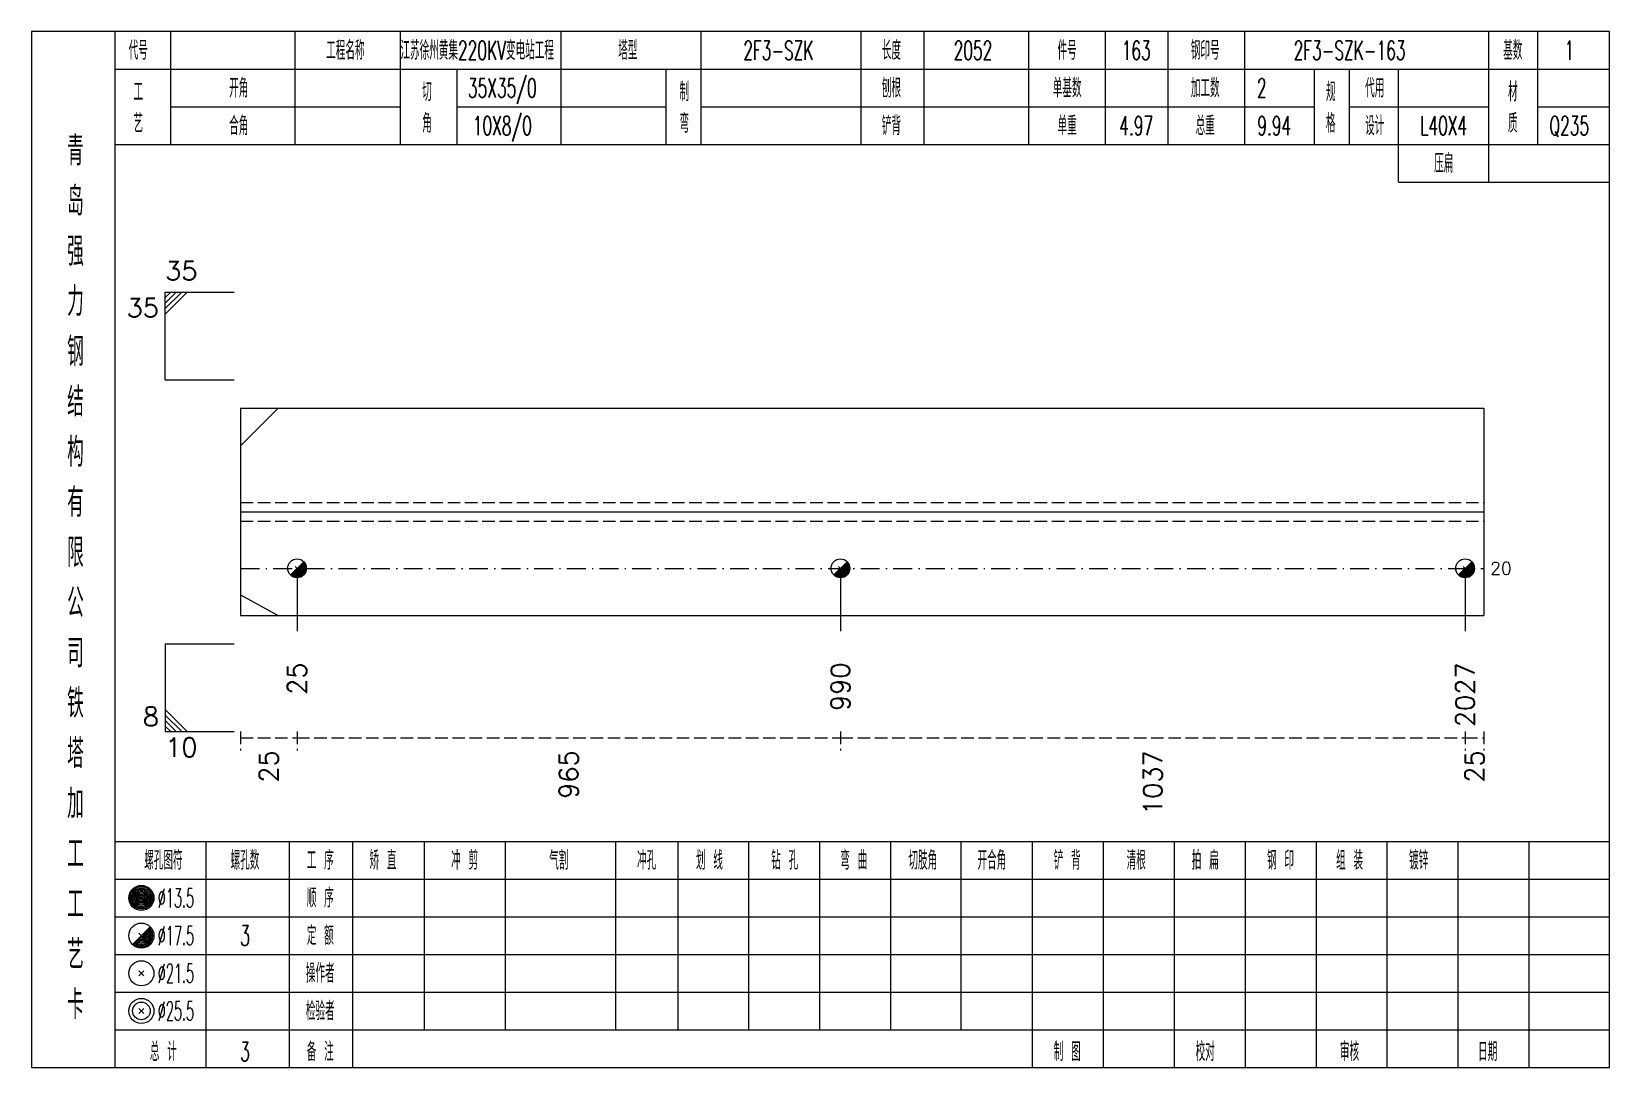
# Model space of a CAD drawing. Extents: x 0 to 4623, y -1159 to 4890.
# Drawn here: x 622.8 to 874.2, y 4050 to 4215 of the extents above; entities that cross this region are included whole.
import ezdxf
from ezdxf.enums import TextEntityAlignment as Align

# ---------------------------------------------------------------- set-up
doc = ezdxf.new("R2010")
doc.units = 0
doc.header["$MEASUREMENT"] = 0
doc.linetypes.add('一点画线', pattern=[5.2, 3, -1, 0.2, -1])
doc.linetypes.add('虚线', pattern=[2.75, 2, -0.75])
doc.layers.get('0').update_dxf_attribs({"linetype": 'CONTINUOUS', "lineweight": 25})
for name, color, linetype, lineweight in [('1', 7, 'CONTINUOUS', 25), ('4', 7, 'CONTINUOUS', 25), ('5', 7, 'CONTINUOUS', 25)]:
    doc.layers.add(name, color=color, linetype=linetype, lineweight=lineweight)
doc.styles.get("Standard").update_dxf_attribs({"font": 'simplex.shx', "width": 0.7, "height": 3, "bigfont": 'gbhzfs.shx'})

msp = doc.modelspace()

# ---------------------------------------------------------------- texts
at = {"color": 7, "linetype": 'Continuous', "lineweight": 13}
msp.add_text('35', height=3, dxfattribs=at).set_placement((644.1, 4174.5), align=Align.BOTTOM_LEFT)
msp.add_text('35', height=3, dxfattribs=at).set_placement((643.1, 4172.5), align=Align.TOP_RIGHT)
msp.add_text('20', height=2, dxfattribs=at).set_placement((855.2, 4129.5), align=Align.MIDDLE_LEFT)
msp.add_text('8', height=3, dxfattribs=at).set_placement((643.1, 4103.5), align=Align.BOTTOM_RIGHT)
msp.add_text('10', height=3, dxfattribs=at).set_placement((644.1, 4102.5), align=Align.TOP_LEFT)
at = {"color": 8, "linetype": 'Continuous', "lineweight": 9}
for s, p in [('25', (660.6, 4100.5)), ('965', (708.387, 4100.5)), ('1037', (801.437, 4100.5)), ('25', (852.7, 4100.5))]:
    msp.add_text(s, height=3, rotation=90, dxfattribs=at).set_placement(p, align=Align.MIDDLE_RIGHT)
at = {"layer": '1', "color": 7, "linetype": 'Continuous', "lineweight": 13}
for s, p in [('25', (665.1, 4114.5)), ('990', (751.675, 4114.5)), ('2027', (851.2, 4114.5))]:
    msp.add_text(s, height=3, rotation=90, dxfattribs=at).set_placement(p, align=Align.MIDDLE_RIGHT)
at = {"layer": '4', "color": 1, "linetype": 'Continuous', "lineweight": 13}
for s, height, width, p in [('代号', 3, 0.6, (639.8, 4212)), ('工程名称', 3, 0.6, (672.8, 4212)), ('江苏徐州黄集220KV变电站工程', 3, 0.6, (693.8, 4212)), ('塔型', 3, 0.6, (717.8, 4212)), ('2F3-SZK', 3, 0.6, (741.8, 4212)), ('长度', 3, 0.6, (759.8, 4212)), ('2052', 3, 0.6, (772.8, 4212)), ('件号', 3, 0.6, (787.8, 4212)), ('163', 3, 0.6, (798.8, 4212)), ('钢印号', 3, 0.6, (809.8, 4212)), ('2F3-SZK-163', 3, 0.6, (832.8, 4212)), ('基数', 3, 0.6, (858.8, 4212)), ('1', 3, 0.6, (867.8, 4212)), ('工', 3, 0.6, (639.8, 4205.4)), ('开角', 3, 0.6, (655.8, 4206)), ('切', 3, 0.6, (685.8, 4205.4)), ('35X35/0', 3, 0.6, (697.8, 4206)), ('制', 3, 0.6, (726.8, 4205.4)), ('刨根', 3, 0.6, (759.8, 4206)), ('单基数', 3, 0.6, (787.8, 4206)), ('加工数', 3, 0.6, (809.8, 4206)), ('2', 3, 0.6, (818.8, 4206)), ('规', 3, 0.6, (829.8, 4205.4)), ('代用', 3, 0.6, (836.8, 4206)), ('材', 3, 0.6, (858.8, 4205.4)), ('艺', 3, 0.6, (639.8, 4200.4)), ('合角', 3, 0.6, (655.8, 4200)), ('角', 3, 0.6, (685.8, 4200.4)), ('10X8/0', 3, 0.6, (697.8, 4200)), ('弯', 3, 0.6, (726.8, 4200.4)), ('铲背', 3, 0.6, (759.8, 4200)), ('单重', 3, 0.6, (787.8, 4200)), ('4.97', 3, 0.6, (798.8, 4200)), ('总重', 3, 0.6, (809.8, 4200)), ('9.94', 3, 0.6, (820.8, 4200)), ('格', 3, 0.6, (829.8, 4200.4)), ('设计', 3, 0.6, (836.8, 4200)), ('L40X4', 3, 0.6, (847.8, 4200)), ('质', 3, 0.6, (858.8, 4200.4)), ('Q235', 3, 0.6, (867.8, 4200)), ('青', 4.6, 0.8, (629.8, 4196)), ('压扁', 3, 0.6, (847.8, 4194)), ('岛', 4.6, 0.8, (629.8, 4188)), ('强', 4.6, 0.8, (629.8, 4180)), ('力', 4.6, 0.8, (629.8, 4172)), ('钢', 4.6, 0.8, (629.8, 4164)), ('结', 4.6, 0.8, (629.8, 4156)), ('构', 4.6, 0.8, (629.8, 4148)), ('有', 4.6, 0.8, (629.8, 4140)), ('限', 4.6, 0.8, (629.8, 4132)), ('公', 4.6, 0.8, (629.8, 4124)), ('司', 4.6, 0.8, (629.8, 4116)), ('铁', 4.6, 0.8, (629.8, 4108)), ('塔', 4.6, 0.8, (629.8, 4100)), ('加', 4.6, 0.8, (629.8, 4092)), ('工', 4.6, 0.8, (629.8, 4084)), ('螺孔图符', 3, 0.6, (643.8, 4083)), ('螺孔数', 3, 0.6, (656.8, 4083)), ('工 序', 3, 0.6, (668.8, 4083)), ('矫 直', 3, 0.6, (678.8, 4083)), ('冲 剪', 3, 0.6, (691.8, 4083)), ('气割', 3, 0.6, (706.8, 4083)), ('冲孔', 3, 0.6, (720.8, 4083)), ('划 线', 3, 0.6, (730.8, 4083)), ('钻 孔', 3, 0.6, (742.8, 4083)), ('弯 曲', 3, 0.6, (753.8, 4083)), ('切肢角', 3, 0.6, (764.8, 4083)), ('开合角', 3, 0.6, (775.8, 4083)), ('铲 背', 3, 0.6, (787.8, 4083)), ('清根', 3, 0.6, (798.8, 4083)), ('拍 扁', 3, 0.6, (809.8, 4083)), ('钢 印', 3, 0.6, (821.8, 4083)), ('组 装', 3, 0.6, (832.8, 4083)), ('镀锌', 3, 0.6, (843.8, 4083)), ('工', 4.6, 0.8, (629.8, 4076)), ('%%C13.5', 3, 0.5, (645.8, 4077)), ('顺 序', 3, 0.6, (668.8, 4077)), ('定 额', 3, 0.6, (668.8, 4071)), ('艺', 4.6, 0.8, (629.8, 4068)), ('%%C17.5', 3, 0.5, (645.8, 4071)), ('3', 3.2, 0.6, (656.8, 4071)), ('%%C21.5', 3, 0.5, (645.8, 4065)), ('操作者', 3, 0.6, (668.8, 4065)), ('卡', 4.6, 0.8, (629.8, 4060)), ('%%C25.5', 3, 0.5, (645.8, 4059)), ('检验者', 3, 0.6, (668.8, 4059)), ('总 计', 3, 0.6, (643.8, 4052.5)), ('3', 3, 0.6, (656.8, 4052.5)), ('备 注', 3, 0.6, (668.8, 4052.5)), ('制 图', 3, 0.6, (787.8, 4052.5)), ('校对', 3, 0.6, (809.8, 4052.5)), ('审核', 3, 0.6, (832.8, 4052.5)), ('日期', 3, 0.6, (854.8, 4052.5))]:
    msp.add_text(s, height=height, dxfattribs=dict(at, width=width)).set_placement(p, align=Align.MIDDLE_CENTER)

# ---------------------------------------------------------------- blocks, each defined once
blk = doc.blocks.new('孔17.5')
at = {"layer": '5', "color": 7, "linetype": 'Continuous', "lineweight": 13}
for p, q in [((-0.707, -0.707), (0.707, 0.707)), ((-0.2, 0.2), (0.2, -0.2))]:
    blk.add_line(p, q, dxfattribs=at)
blk.add_circle((0, 0), 1, dxfattribs=at)
for radius in [0.9, 0.8, 0.7, 0.6, 0.5, 0.4, 0.3, 0.2, 0.1]:
    blk.add_arc((0, 0), radius, 225, 45, dxfattribs=at)

# ---------------------------------------------------------------- linework, layer by layer
at = {"color": 7, "linetype": 'Continuous', "lineweight": 13}
for p, q in [((644.1, 4173.5), (655.1, 4173.5)), ((644.1, 4159.5), (644.1, 4173.5)), ((644.975, 4173.5), (644.1, 4172.625)), ((645.85, 4173.5), (644.1, 4171.75)), ((646.725, 4173.5), (644.1, 4170.875)), ((647.6, 4173.5), (644.1, 4170)), ((644.1, 4159.5), (655.1, 4159.5)), ((656.1, 4149), (662.1, 4155)), ((665.1, 4129.5), (665.1, 4119.5)), ((751.675, 4129.5), (751.675, 4119.5)), ((851.2, 4129.5), (851.2, 4119.5)), ((656.1, 4125.3), (662.1, 4122)), ((644.1, 4117.5), (655.1, 4117.5)), ((644.1, 4117.5), (644.1, 4103.5)), ((647.6, 4103.5), (644.1, 4107)), ((646.725, 4103.5), (644.1, 4106.125)), ((645.85, 4103.5), (644.1, 4105.25)), ((644.975, 4103.5), (644.1, 4104.375)), ((644.1, 4103.5), (655.1, 4103.5))]:
    msp.add_line(p, q, dxfattribs=at)
at = {"color": 7, "linetype": 'Continuous', "lineweight": 18}
for p, q in [((656.1, 4155), (656.1, 4122)), ((656.1, 4155), (854.2, 4155)), ((854.2, 4155), (854.2, 4122)), ((656.1, 4138.5), (854.2, 4138.5))]:
    msp.add_line(p, q, dxfattribs=at)
at = {"color": 1, "linetype": '虚线', "lineweight": 18}
for p, q in [((656.1, 4140), (854.2, 4140)), ((656.1, 4137), (854.2, 4137))]:
    msp.add_line(p, q, dxfattribs=at)
at = {"color": 3, "linetype": '一点画线', "lineweight": 13}
msp.add_line((656.1, 4129.5), (854.2, 4129.5), dxfattribs=at)
at = {"color": 8, "linetype": '虚线', "lineweight": 9}
for p, q in [((656.1, 4103.5), (656.1, 4100.5)), ((665.1, 4103.5), (665.1, 4100.5)), ((665.1, 4103.5), (665.1, 4100.5)), ((751.675, 4103.5), (751.675, 4100.5)), ((751.675, 4103.5), (751.675, 4100.5)), ((851.2, 4103.5), (851.2, 4100.5)), ((851.2, 4103.5), (851.2, 4100.5)), ((854.2, 4103.5), (854.2, 4100.5)), ((656.1, 4102.5), (665.1, 4102.5)), ((665.1, 4102.5), (751.675, 4102.5)), ((751.675, 4102.5), (851.2, 4102.5)), ((851.2, 4102.5), (854.2, 4102.5))]:
    msp.add_line(p, q, dxfattribs=at)
at = {"layer": '1', "color": 7, "linetype": 'Continuous', "lineweight": 18}
msp.add_line((656.1, 4122), (854.2, 4122), dxfattribs=at)
at = {"layer": '4', "color": 1, "linetype": 'Continuous', "lineweight": 18}
for p, q in [((636.1, 4050), (636.1, 4215)), ((645, 4197), (645, 4215)), ((664.8, 4197), (664.8, 4215)), ((681.6, 4197), (681.6, 4215)), ((707.2, 4197), (707.2, 4215)), ((729.5, 4197), (729.5, 4215)), ((755, 4197), (755, 4215)), ((765, 4197), (765, 4215)), ((781.7, 4197), (781.7, 4215)), ((793.9, 4197), (793.9, 4215)), ((803.9, 4197), (803.9, 4215)), ((816.1, 4197), (816.1, 4215)), ((855, 4191), (855, 4215)), ((862.8, 4197), (862.8, 4215)), ((636.1, 4209), (874.2, 4209)), ((690.6, 4197), (690.6, 4209)), ((723.9, 4197), (723.9, 4209)), ((827.2, 4197), (827.2, 4209)), ((832.8, 4197), (832.8, 4209)), ((840.6, 4191), (840.6, 4209)), ((645, 4203), (681.6, 4203)), ((690.6, 4203), (723.9, 4203)), ((729.5, 4203), (827.2, 4203)), ((832.8, 4203), (855, 4203)), ((862.8, 4203), (874.2, 4203)), ((636.1, 4197), (874.2, 4197)), ((840.6, 4191), (874.2, 4191)), ((636.1, 4086), (874.2, 4086)), ((650.6, 4050), (650.6, 4086)), ((663.9, 4050), (663.9, 4086)), ((674, 4050), (674, 4086)), ((685.4, 4056), (685.4, 4086)), ((698.3, 4056), (698.3, 4086)), ((715.9, 4056), (715.9, 4086)), ((725.8, 4056), (725.8, 4086)), ((737.1, 4056), (737.1, 4086)), ((748.4, 4056), (748.4, 4086)), ((759.7, 4056), (759.7, 4086)), ((770.9, 4056), (770.9, 4086)), ((782.3, 4056), (782.3, 4086)), ((793.6, 4056), (793.6, 4086)), ((804.9, 4056), (804.9, 4086)), ((816.2, 4056), (816.2, 4086)), ((827.5, 4056), (827.5, 4086)), ((838.8, 4056), (838.8, 4086)), ((850.1, 4056), (850.1, 4086)), ((861.4, 4056), (861.4, 4086)), ((636.1, 4080), (874.2, 4080)), ((636.1, 4074), (874.2, 4074)), ((636.1, 4068), (874.2, 4068)), ((636.1, 4062), (874.2, 4062)), ((636.1, 4056), (874.2, 4056)), ((782.3, 4050), (782.3, 4056)), ((793.6, 4050), (793.6, 4056)), ((804.9, 4050), (804.9, 4056)), ((816.2, 4050), (816.2, 4056)), ((827.5, 4050), (827.5, 4056)), ((838.8, 4050), (838.8, 4056)), ((850.1, 4050), (850.1, 4056)), ((861.4, 4050), (861.4, 4056))]:
    msp.add_line(p, q, dxfattribs=at)
at = {"layer": '4', "color": 7, "linetype": 'Continuous', "lineweight": 13}
for p, q in [((640.1, 4076.8), (640.5, 4077.2)), ((640.5, 4076.8), (640.1, 4077.2)), ((638.886, 4069.586), (641.714, 4072.414)), ((639.9, 4071.4), (640.7, 4070.6)), ((639.9, 4064.6), (640.7, 4065.4)), ((639.9, 4065.4), (640.7, 4064.6)), ((639.9, 4058.6), (640.7, 4059.4)), ((639.9, 4059.4), (640.7, 4058.6))]:
    msp.add_line(p, q, dxfattribs=at)
at = {"layer": '4', "color": 1, "linetype": 'Continuous', "lineweight": 18}
msp.add_lwpolyline([(622.8, 4215), (622.8, 4050), (874.2, 4050), (874.2, 4215)], close=True, dxfattribs=at)
at = {"layer": '4', "color": 7, "linetype": 'Continuous', "lineweight": 13}
for centre, radius in [((640.3, 4077), 2), ((640.3, 4077), 1.8), ((640.3, 4077), 1.6), ((640.3, 4077), 1.4), ((640.3, 4077), 1.2), ((640.3, 4077), 1), ((640.3, 4077), 0.8), ((640.3, 4077), 0.6), ((640.3, 4077), 0.4), ((640.3, 4077), 0.2), ((640.3, 4071), 2), ((640.3, 4065), 2), ((640.3, 4059), 2), ((640.3, 4059), 1.4)]:
    msp.add_circle(centre, radius, dxfattribs=at)
for radius in [1.8, 1.6, 1.4, 1.2, 1, 0.8, 0.6, 0.4, 0.2]:
    msp.add_arc((640.3, 4071), radius, 225, 45, dxfattribs=at)

# ---------------------------------------------------------------- block references
at = {"layer": '1', "color": 7, "linetype": 'Continuous', "lineweight": 13, "xscale": 1.5, "yscale": 1.5, "zscale": 1.5}
for p in [(665.1, 4129.5), (751.675, 4129.5), (851.2, 4129.5)]:
    msp.add_blockref('孔17.5', p, dxfattribs=at)

msp.set_redraw_order([(e.dxf.handle, doc.entitydb.next_handle()) for e in msp.query("TEXT MTEXT ATTDEF DIMENSION ARC_DIMENSION")])  # texts and dimensions are drawn at this point

doc.saveas('drawing.dxf')
